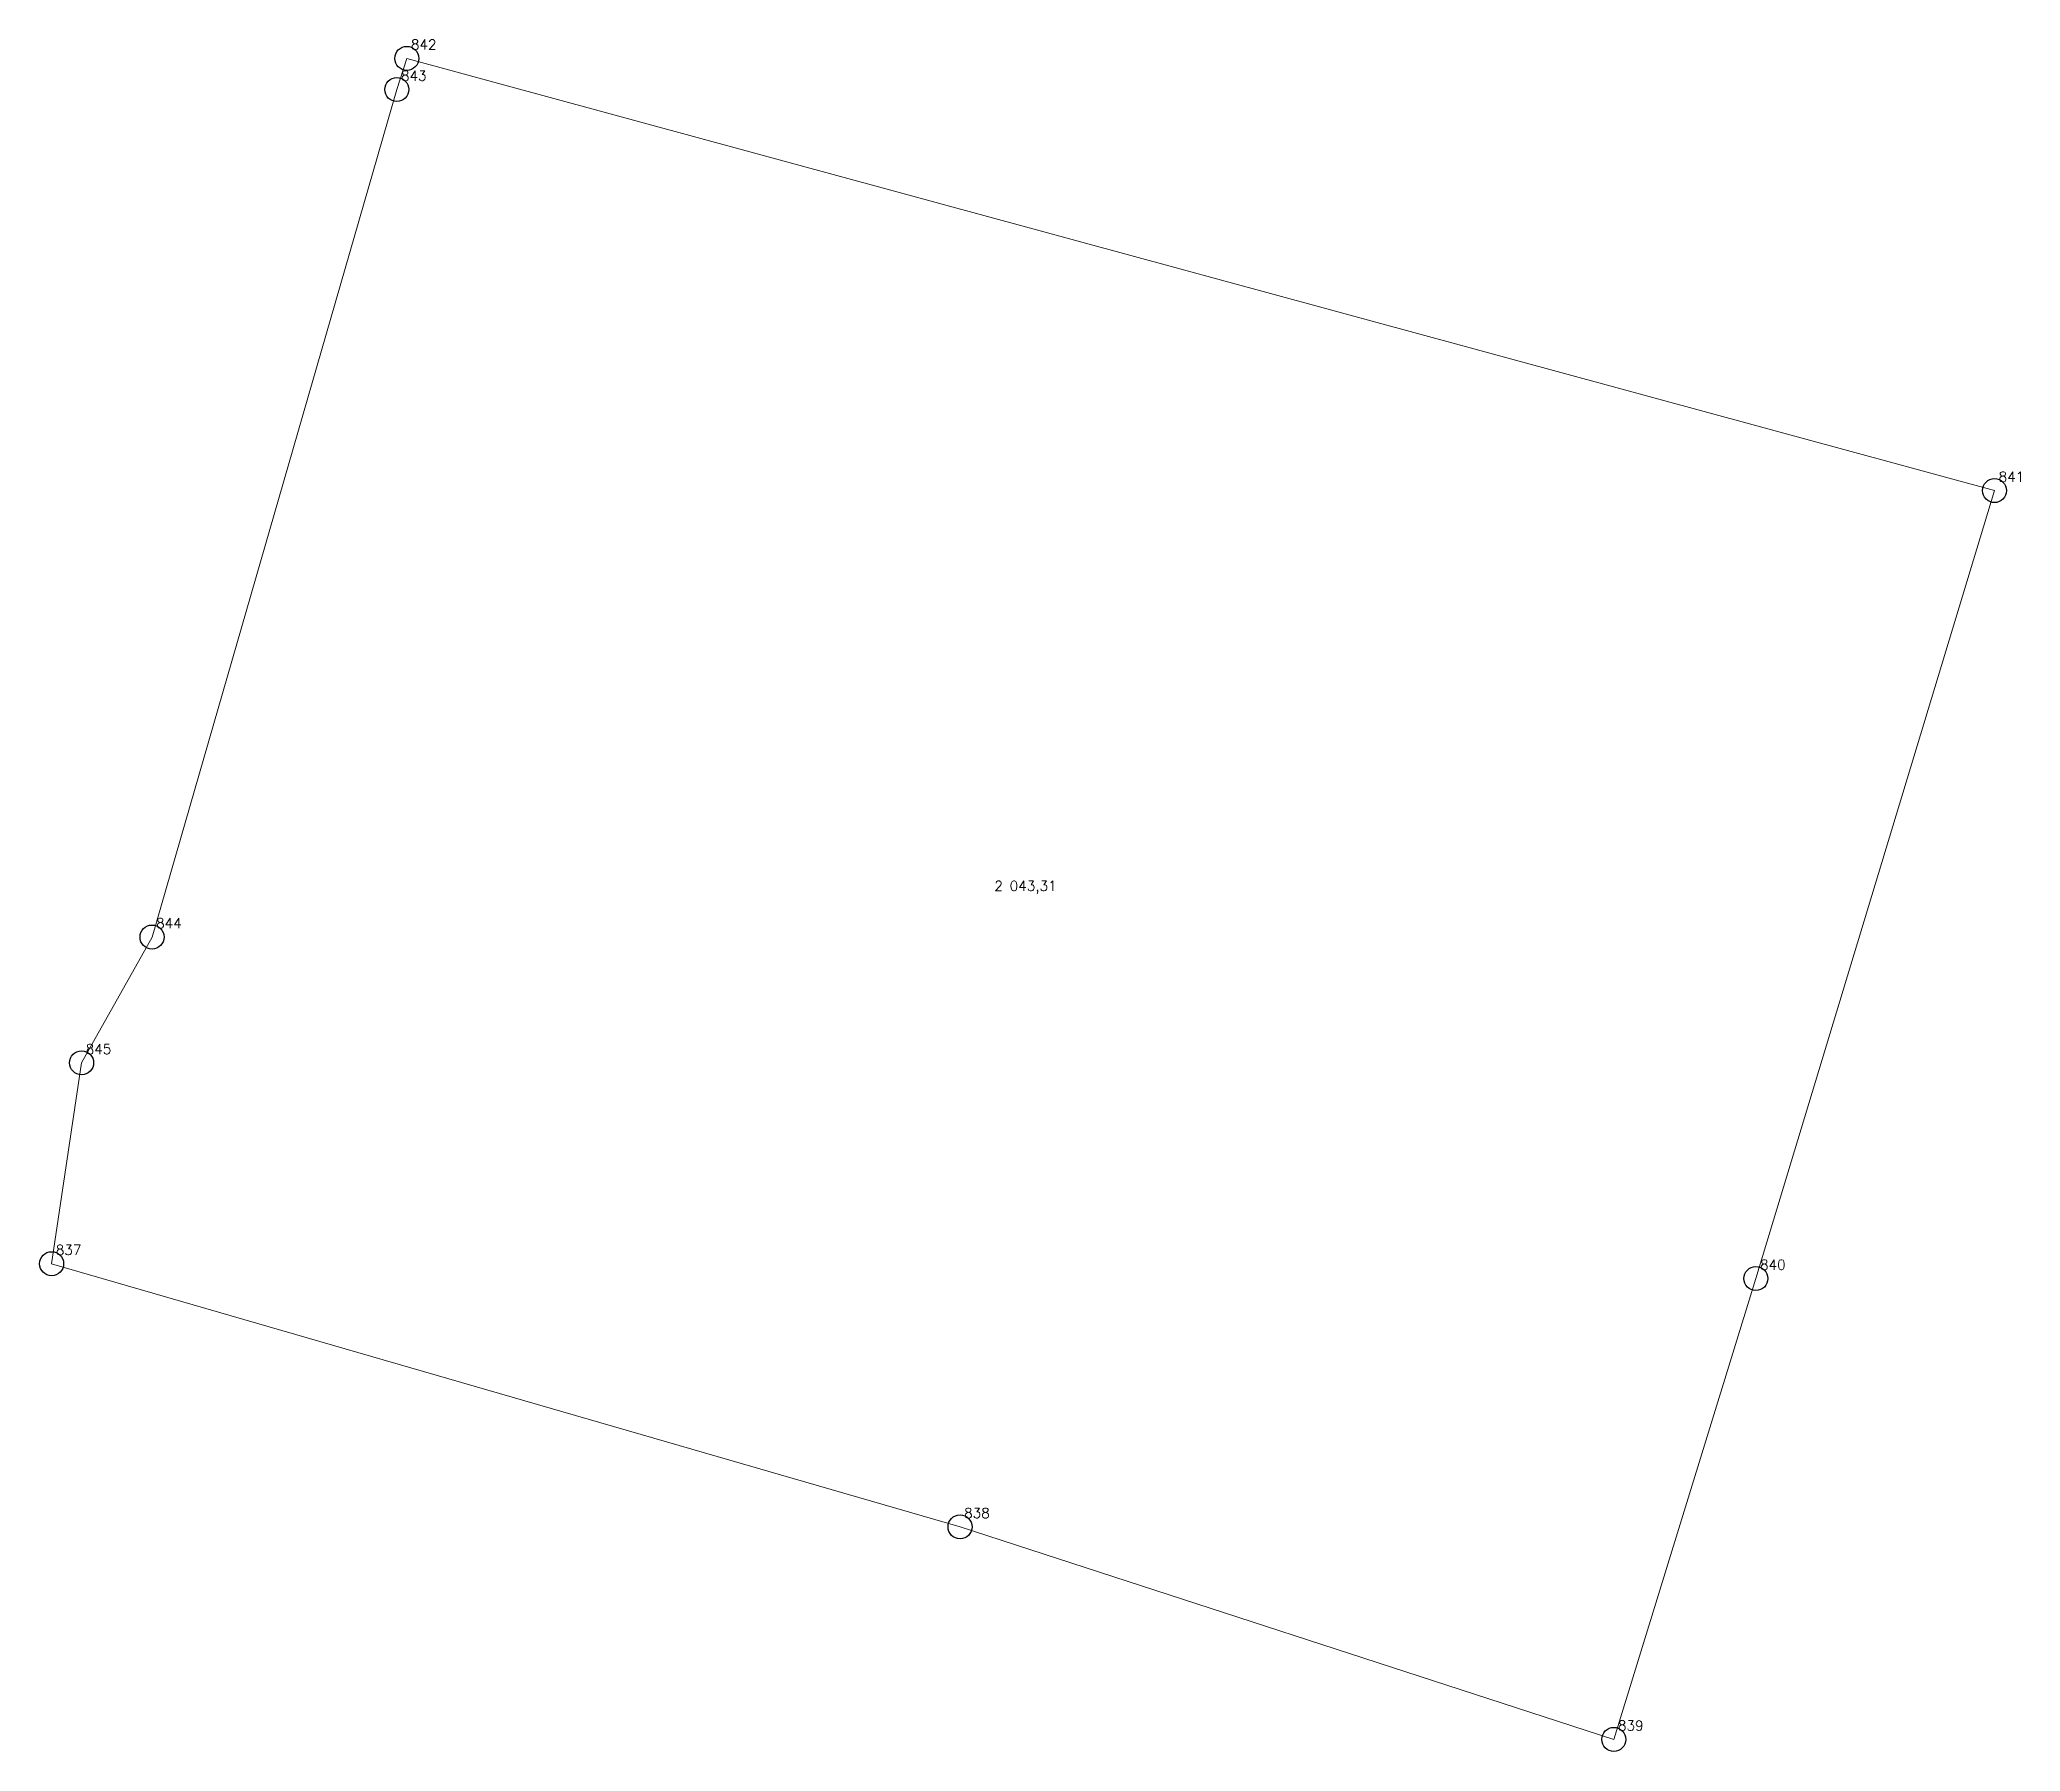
# Model space of a CAD drawing. Extents: x 1390702 to 1399289, y 354783 to 361029.
# Drawn here: x 1397558.5 to 1397620.4, y 359330.3 to 359383.8 of the extents above; entities that cross this region are included whole.
import ezdxf

# ---------------------------------------------------------------- set-up
doc = ezdxf.new("R2010")
doc.units = 0
doc.header["$PDMODE"] = 33
doc.header["$PDSIZE"] = 0.75
doc.layers.add('7 - разработанные границы территорий окн', color=7, linetype='Continuous')
doc.styles.get("Standard").update_dxf_attribs({"font": 'simplex.shx'})

msp = doc.modelspace()

# ---------------------------------------------------------------- texts
at = {"layer": '7 - разработанные границы территорий окн', "color": 7}
for s, p in [('842', (1397570.09, 359383.443)), ('843', (1397569.779, 359382.469)), ('841', (1397619.706, 359369.937)), ('2 043,31', (1397588.323, 359357.157)), ('2 043,31', (1397588.323, 359357.157)), ('844', (1397562.129, 359355.989)), ('845', (1397559.929, 359352.059)), ('837', (1397558.992, 359345.782)), ('840', (1397612.249, 359345.319)), ('838', (1397587.379, 359337.559)), ('839', (1397607.809, 359330.919))]:
    msp.add_text(s, height=0.3111, dxfattribs=at).set_placement(p)

# ---------------------------------------------------------------- linework, layer by layer
at = {"layer": '7 - разработанные границы территорий окн', "color": 7, "lineweight": 20}
msp.add_lwpolyline([(1397558.863, 359345.507), (1397559.8, 359351.784), (1397562, 359355.714), (1397569.65, 359382.194), (1397569.961, 359383.169), (1397619.577, 359369.663), (1397612.12, 359345.044), (1397607.68, 359330.644), (1397587.25, 359337.284), (1397558.863, 359345.507)], close=True, dxfattribs=at)
msp.add_lwpolyline([(1397558.863, 359345.507), (1397559.8, 359351.784), (1397562, 359355.714), (1397569.65, 359382.194), (1397569.961, 359383.169), (1397619.577, 359369.663), (1397612.12, 359345.044), (1397607.68, 359330.644), (1397587.25, 359337.284), (1397558.863, 359345.507)], close=True, dxfattribs=at)
at = {"layer": '7 - разработанные границы территорий окн'}
for p in [(1397569.961, 359383.169), (1397569.65, 359382.194), (1397619.577, 359369.663), (1397562, 359355.714), (1397559.8, 359351.784), (1397558.863, 359345.507), (1397612.12, 359345.044), (1397587.25, 359337.284), (1397607.68, 359330.644)]:
    msp.add_point(p, dxfattribs=at)

msp.set_redraw_order([(e.dxf.handle, doc.entitydb.next_handle()) for e in msp.query("TEXT MTEXT ATTDEF DIMENSION ARC_DIMENSION")])  # texts and dimensions are drawn at this point

doc.saveas('drawing.dxf')
